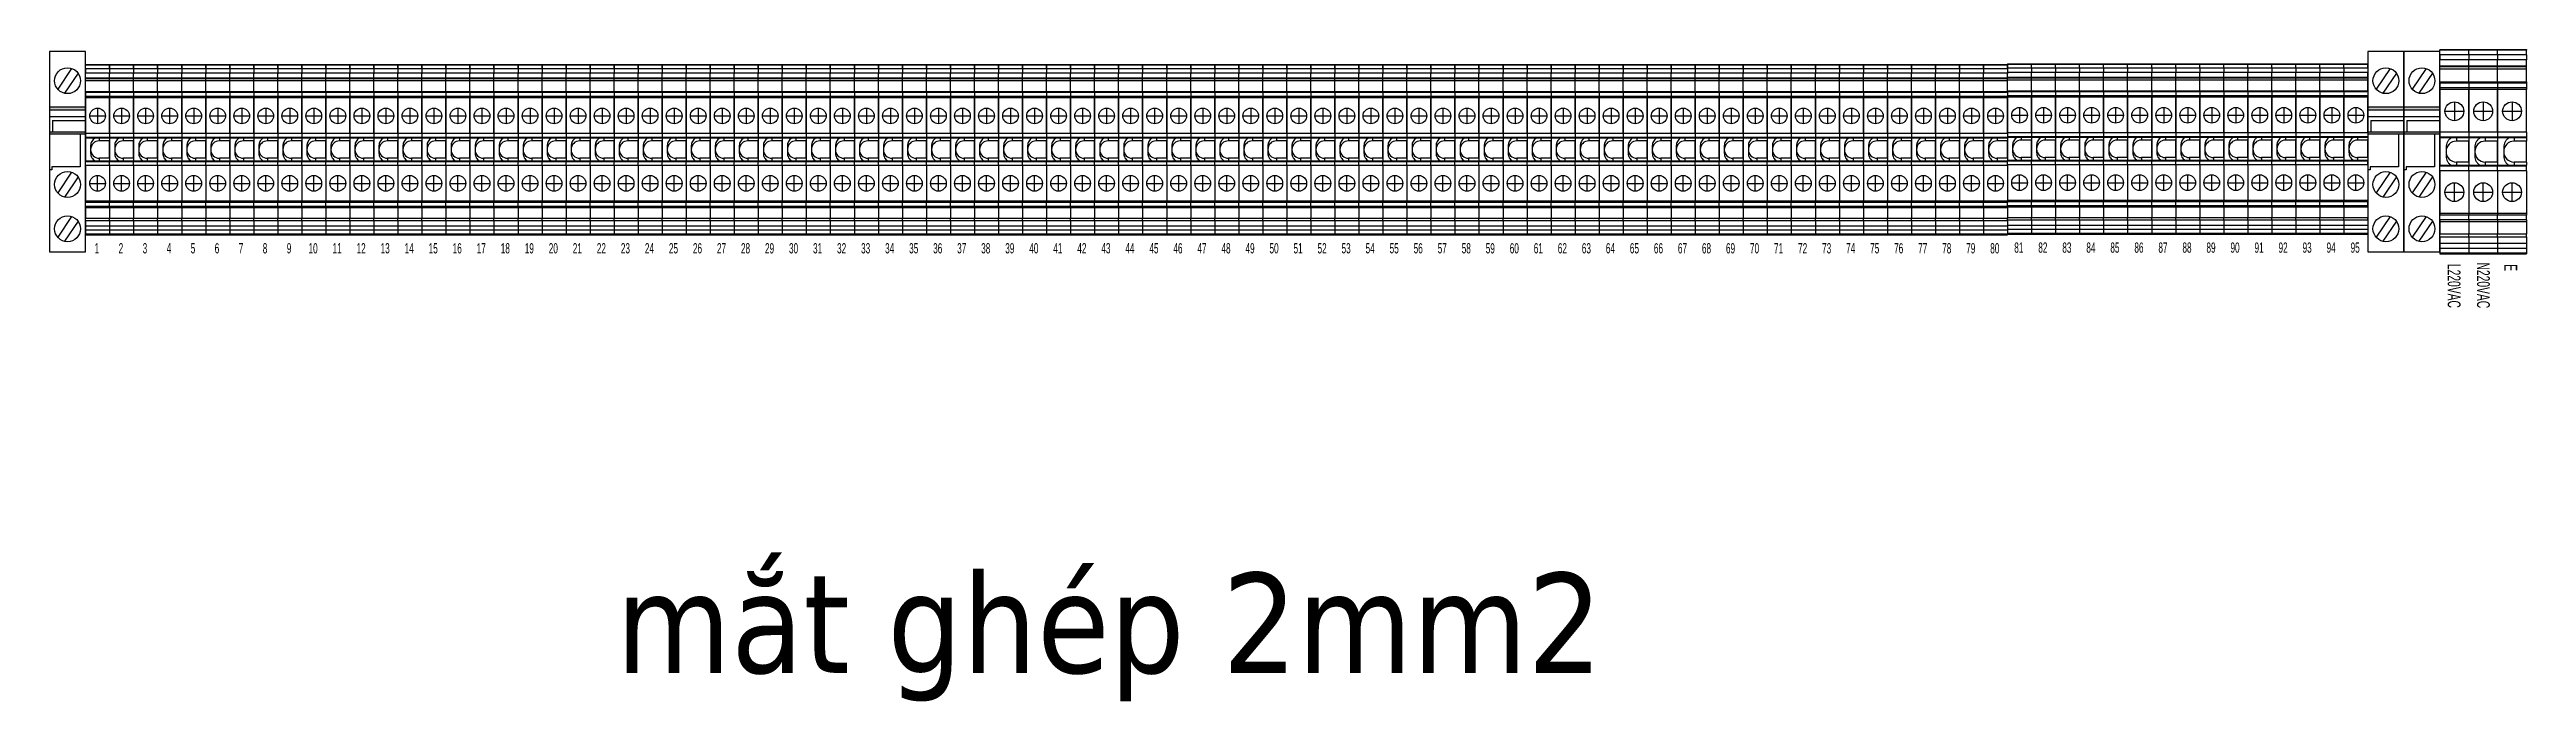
# Model space of a CAD drawing. Header units: millimetres. Extents: x 96 to 1135, y 26 to 427.
# Drawn here: x 516 to 1135, y 26 to 188 of the extents above; entities that cross this region are included whole.
import ezdxf
from ezdxf.enums import TextEntityAlignment as Align

# ---------------------------------------------------------------- set-up
doc = ezdxf.new("R2010")
doc.units = ezdxf.units.MM
doc.linetypes.add('DOT_CENTER', pattern=[14, 12, -1, 0, -1])
for name, color, linetype in [('1', 3, 'Continuous'), ('NTC_BMS_EQUIP_TEXT', 162, 'Continuous'), ('REE_EL_Conduit GI', 140, 'Continuous'), ('REE_EL_Panel', 240, 'Continuous'), ('WIRING', 7, 'Continuous')]:
    doc.layers.add(name, color=color, linetype=linetype)
doc.layers.add('NTC_BMS_ENCLO_ACCESS', color=6, linetype='Continuous', lineweight=5)
doc.styles.add('NTC_BMS_TABLE_TEXT', font='txt', dxfattribs={"height": 25})
doc.styles.add('Tahoma (Input Text)', font='tahoma.ttf')

msp = doc.modelspace()

# ---------------------------------------------------------------- texts
at = {"style": 'Tahoma (Input Text)'}
msp.add_text('mắt ghép 2mm2', height=25, dxfattribs=at).set_placement((657.73, 45.24), align=Align.MIDDLE_LEFT)
at = {"layer": 'NTC_BMS_EQUIP_TEXT', "color": 2, "linetype": 'ByBlock', "lineweight": -2, "ltscale": 10, "style": 'NTC_BMS_TABLE_TEXT', "width": 0.6}
for s, p in [('1', (528.06, 138.8)), ('2', (534.06, 138.8)), ('3', (540.06, 138.8)), ('4', (546.06, 138.8)), ('5', (552.06, 138.8)), ('6', (558.06, 138.8)), ('7', (564.06, 138.8)), ('8', (570.06, 138.8)), ('9', (576.06, 138.8)), ('10', (582.06, 138.8)), ('11', (588.06, 138.8)), ('12', (594.06, 138.8)), ('13', (600.06, 138.8)), ('14', (606.06, 138.8)), ('15', (612.06, 138.8)), ('16', (618.06, 138.8)), ('17', (624.06, 138.8)), ('18', (630.06, 138.8)), ('19', (636.06, 138.8)), ('20', (642.06, 138.8)), ('21', (648.06, 138.8)), ('22', (654.06, 138.8)), ('23', (660.06, 138.8)), ('24', (666.06, 138.8)), ('25', (672.06, 138.8)), ('26', (678.06, 138.8)), ('27', (684.06, 138.8)), ('28', (690.06, 138.8)), ('29', (696.06, 138.8)), ('30', (702.06, 138.8)), ('31', (708.06, 138.8)), ('32', (714.06, 138.8)), ('33', (720.06, 138.8)), ('34', (726.06, 138.8)), ('35', (732.06, 138.8)), ('36', (738.06, 138.8)), ('37', (744.06, 138.8)), ('38', (750.06, 138.8)), ('39', (756.06, 138.8)), ('40', (762.06, 138.8)), ('41', (768.06, 138.8)), ('42', (774.06, 138.8)), ('43', (780.06, 138.8)), ('44', (786.06, 138.8)), ('45', (792.06, 138.8)), ('46', (798.06, 138.8)), ('47', (804.06, 138.8)), ('48', (810.06, 138.8)), ('49', (816.06, 138.8)), ('50', (822.06, 138.8)), ('51', (828.06, 138.8)), ('52', (834.06, 138.8)), ('53', (840.06, 138.8)), ('54', (846.06, 138.8)), ('55', (852.06, 138.8)), ('56', (858.06, 138.8)), ('57', (864.06, 138.8)), ('58', (870.06, 138.8)), ('59', (876.06, 138.8)), ('60', (882.06, 138.8)), ('61', (888.06, 138.8)), ('62', (894.06, 138.8)), ('63', (900.06, 138.8)), ('64', (906.06, 138.8)), ('65', (912.06, 138.8)), ('66', (918.06, 138.8)), ('67', (924.06, 138.8)), ('68', (930.06, 138.8)), ('69', (936.06, 138.8)), ('70', (942.06, 138.8)), ('71', (948.06, 138.8)), ('72', (954.06, 138.8)), ('73', (960.06, 138.8)), ('74', (966.06, 138.8)), ('75', (972.06, 138.8)), ('76', (978.06, 138.8)), ('77', (984.06, 138.8)), ('78', (990.06, 138.8)), ('79', (996.06, 138.8)), ('80', (1002.06, 138.8)), ('81', (1008.06, 138.97)), ('82', (1014.06, 138.97)), ('83', (1020.06, 138.97)), ('84', (1026.06, 138.97)), ('85', (1032.06, 138.97)), ('86', (1038.06, 138.97)), ('87', (1044.06, 138.97)), ('88', (1050.06, 138.97)), ('89', (1056.06, 138.97)), ('90', (1062.06, 138.97)), ('91', (1068.06, 138.97)), ('92', (1074.06, 138.97)), ('93', (1080.06, 138.97)), ('94', (1086.06, 138.97)), ('95', (1092.06, 138.97))]:
    msp.add_text(s, height=2.56, dxfattribs=at).set_placement(p, align=Align.MIDDLE_CENTER)
at = {"layer": 'REE_EL_Conduit GI', "style": 'NTC_BMS_TABLE_TEXT', "width": 0.6}
msp.add_text('N220VAC', height=3.2, rotation=270, dxfattribs=at).set_placement((1124.09, 129.54), align=Align.MIDDLE_CENTER)
at = {"layer": 'REE_EL_Panel', "color": 1, "style": 'NTC_BMS_TABLE_TEXT', "width": 0.6}
msp.add_text('L220VAC', height=3.2, rotation=270, dxfattribs=at).set_placement((1116.77, 129.4), align=Align.MIDDLE_CENTER)
at = {"layer": 'REE_EL_Panel', "color": 3, "style": 'NTC_BMS_TABLE_TEXT', "width": 0.6}
msp.add_text('E', height=3.2, rotation=270, dxfattribs=at).set_placement((1130.92, 133.95), align=Align.MIDDLE_CENTER)

# ---------------------------------------------------------------- blocks, each defined once
blk = doc.blocks.new('3001501_UK_3_N-select__2', base_point=(-189.1, 64.9))
at = {"color": 7, "linetype": 'Continuous'}
for p, q in [((-189.08, 70.05), (-189.1, 70.05)), ((-189.1, 70.05), (-189.1, 64.05)), ((-188.93, 70.05), (-189.08, 70.05)), ((-189.08, 70.05), (-189.08, 64.05)), ((-188, 70.05), (-188.93, 70.05)), ((-186.93, 70.05), (-188, 70.05)), ((-185.64, 70.05), (-186.93, 70.05)), ((-185.53, 70.05), (-185.64, 70.05)), ((-185.53, 70.05), (-185.02, 70.05)), ((-185.53, 70.05), (-185.53, 64.05)), ((-182.34, 70.05), (-185.02, 70.05)), ((-185.02, 64.05), (-185.02, 70.05)), ((-182.34, 70.05), (-182.34, 64.05)), ((-182.05, 70.05), (-182.34, 70.05)), ((-182.05, 70.05), (-181.07, 70.05)), ((-180.72, 70.05), (-181.07, 70.05)), ((-171.85, 70.05), (-180.72, 70.05)), ((-171.85, 70.05), (-170.86, 70.05)), ((-170.68, 70.05), (-170.86, 70.05)), ((-164.98, 70.05), (-170.68, 70.05)), ((-170.68, 70.05), (-170.68, 64.05)), ((-167.85, 68.78), (-168.75, 68.78)), ((-167.8, 68.78), (-167.85, 68.78)), ((-166.9, 68.78), (-167.8, 68.78)), ((-164.79, 70.05), (-164.98, 70.05)), ((-164.98, 64.05), (-164.98, 70.05)), ((-163.8, 70.05), (-164.79, 70.05)), ((-154.93, 70.05), (-163.8, 70.05)), ((-154.58, 70.05), (-154.93, 70.05)), ((-153.6, 70.05), (-154.58, 70.05)), ((-153.31, 70.05), (-153.6, 70.05)), ((-153.31, 70.05), (-150.63, 70.05)), ((-153.31, 70.05), (-153.31, 64.05)), ((-150.63, 64.05), (-150.63, 70.05)), ((-150.63, 70.05), (-150.12, 70.05)), ((-150.12, 70.05), (-150.12, 64.05)), ((-150.12, 70.05), (-150.01, 70.05)), ((-150.01, 70.05), (-148.72, 70.05)), ((-147.65, 70.05), (-148.72, 70.05)), ((-147.65, 70.05), (-146.72, 70.05)), ((-146.58, 70.05), (-146.72, 70.05)), ((-146.58, 70.05), (-146.58, 64.05)), ((-189.08, 64.05), (-189.1, 64.05)), ((-188.93, 64.05), (-189.08, 64.05)), ((-188, 64.05), (-188.93, 64.05)), ((-186.93, 64.05), (-188, 64.05)), ((-185.64, 64.05), (-186.93, 64.05)), ((-185.53, 64.05), (-185.64, 64.05)), ((-185.53, 64.05), (-185.02, 64.05)), ((-182.34, 64.05), (-185.02, 64.05)), ((-182.05, 64.05), (-182.34, 64.05)), ((-182.05, 64.05), (-181.07, 64.05)), ((-180.72, 64.05), (-181.07, 64.05)), ((-171.85, 64.05), (-180.72, 64.05)), ((-171.85, 64.05), (-170.86, 64.05)), ((-170.86, 64.05), (-170.68, 64.05)), ((-170, 64.05), (-170.68, 64.05)), ((-170, 64.05), (-170, 66.63)), ((-170, 64.05), (-165.65, 64.05)), ((-165.65, 64.05), (-165.65, 66.63)), ((-164.98, 64.05), (-165.65, 64.05)), ((-164.79, 64.05), (-164.98, 64.05)), ((-163.8, 64.05), (-164.79, 64.05)), ((-163.8, 64.05), (-154.93, 64.05)), ((-154.58, 64.05), (-154.93, 64.05)), ((-153.6, 64.05), (-154.58, 64.05)), ((-153.31, 64.05), (-153.6, 64.05)), ((-153.31, 64.05), (-150.63, 64.05)), ((-150.63, 64.05), (-150.12, 64.05)), ((-150.12, 64.05), (-150.01, 64.05)), ((-150.01, 64.05), (-148.72, 64.05)), ((-147.65, 64.05), (-148.72, 64.05)), ((-147.65, 64.05), (-146.72, 64.05)), ((-146.58, 64.05), (-146.72, 64.05))]:
    blk.add_line(p, q, dxfattribs=at)
at = {"color": 2, "linetype": 'Continuous'}
for p, q in [((-188.93, 64.05), (-188.93, 70.05)), ((-188, 64.05), (-188, 70.05)), ((-186.93, 64.05), (-186.93, 70.05)), ((-185.64, 64.05), (-185.64, 70.05)), ((-182.05, 64.05), (-182.05, 70.05)), ((-181.07, 64.05), (-181.07, 70.05)), ((-180.72, 64.05), (-180.72, 70.05)), ((-171.85, 64.05), (-171.85, 70.05)), ((-170.86, 64.05), (-170.86, 70.05)), ((-164.79, 64.05), (-164.79, 70.05)), ((-163.8, 64.05), (-163.8, 70.05)), ((-154.93, 64.05), (-154.93, 70.05)), ((-154.58, 64.05), (-154.58, 70.05)), ((-153.6, 64.05), (-153.6, 70.05)), ((-150.01, 64.05), (-150.01, 70.05)), ((-148.72, 64.05), (-148.72, 70.05)), ((-147.65, 64.05), (-147.65, 70.05)), ((-146.72, 64.05), (-146.72, 70.05)), ((-170, 66.63), (-170.68, 66.63)), ((-164.98, 66.63), (-165.65, 66.63))]:
    blk.add_line(p, q, dxfattribs=at)
for centre in [(-176.27, 67.05), (-159.43, 67.05)]:
    blk.add_circle(centre, 1.96)
at = {"color": 7, "linetype": 'Continuous'}
for centre, start, end in [((-167.85, 66.63), 90, 180), ((-167.8, 66.63), 0, 90)]:
    blk.add_arc(centre, 2.15, start, end, dxfattribs=at)
for points, knots in [([(-168.75, 68.78), (-168.94, 68.77), (-169.33, 68.74), (-169.87, 68.51), (-170.34, 68.17), (-170.56, 67.86), (-170.68, 67.71)], [0, 0, 0, 0, 0.579844, 1.157173, 1.73012, 2.297958, 2.297958, 2.297958, 2.297958]), ([(-164.98, 67.71), (-165.09, 67.86), (-165.31, 68.17), (-165.78, 68.51), (-166.32, 68.74), (-166.71, 68.77), (-166.9, 68.78)], [0, 0, 0, 0, 0.567838, 1.140785, 1.718114, 2.297958, 2.297958, 2.297958, 2.297958])]:
    blk.add_open_spline(points, degree=3, knots=knots, dxfattribs=at)
at = {"layer": '1', "color": 2, "linetype": 'DOT_CENTER'}
for p, q in [((-178.23, 67.05), (-174.31, 67.05)), ((-176.27, 69.01), (-176.27, 65.09)), ((-157.47, 67.05), (-161.39, 67.05)), ((-159.43, 69.01), (-159.43, 65.09))]:
    blk.add_line(p, q, dxfattribs=at)
blk = doc.blocks.new('UK3N', base_point=(-167.84, 67.47))
blk.add_blockref('3001501_UK_3_N-select__2', (-189.1, 64.9))
blk = doc.blocks.new('CHAN Ter')
at = {"layer": 'WIRING', "linetype": 'Continuous'}
h = blk.add_hatch(color=253, dxfattribs=at)
h.paths.add_polyline_path([(9, 11.14), (0, 11.14), (0, 10.46), (9, 10.46)])
h.paths.add_polyline_path([(9, 4.95), (0, 4.95), (0, 4.37), (9, 4.37)])
at = {"layer": 'WIRING', "color": 253, "linetype": 'Continuous'}
for p, q in [((5.52, 20.77), (2.04, 15.62)), ((7.15, 19.61), (3.75, 14.57)), ((9, 11.14), (0, 11.14)), ((0, 10.46), (9, 10.46)), ((0, 8.77), (9, 8.77)), ((0.75, 7.78), (9, 7.78)), ((0.75, 7.78), (0.75, 4.95)), ((0, 4.95), (9, 4.95)), ((9, 4.37), (0, 4.37)), ((7.67, 4.37), (7.67, -3.8)), ((0.55, -4.55), (0, -4.55)), ((7.67, -3.8), (0.55, -3.8)), ((0.55, -3.8), (0.55, -4.55)), ((5.52, -5.15), (2.04, -10.31)), ((7.15, -6.31), (3.75, -11.35)), ((5.52, -16.21), (2.04, -21.36)), ((7.15, -17.37), (3.75, -22.41))]:
    blk.add_line(p, q, dxfattribs=at)
blk.add_lwpolyline([(0, -25), (9, -25), (9, 25), (0, 25)], close=True, dxfattribs=at)
for centre in [(4.5, 17.71), (4.5, -8.21), (4.5, -19.27)]:
    blk.add_circle(centre, 3.23, dxfattribs=at)

# ---------------------------------------------------------------- linework, layer by layer
for p, q in [((531.24, 184.71), (531.24, 182.39)), ((537.24, 184.71), (537.24, 182.39)), ((543.24, 184.71), (543.24, 182.39)), ((543.24, 184.71), (543.24, 182.39)), ((549.24, 184.71), (549.24, 182.39)), ((555.24, 184.71), (555.24, 182.39)), ((555.24, 184.71), (555.24, 182.39)), ((561.24, 184.71), (561.24, 182.39)), ((567.24, 184.71), (567.24, 182.39)), ((567.24, 184.71), (567.24, 182.39)), ((573.24, 184.71), (573.24, 182.39)), ((579.24, 184.71), (579.24, 182.39)), ((579.24, 184.71), (579.24, 182.39)), ((585.24, 184.71), (585.24, 182.39)), ((591.24, 184.71), (591.24, 182.39)), ((591.24, 184.71), (591.24, 182.39)), ((597.24, 184.71), (597.24, 182.39)), ((603.24, 184.71), (603.24, 182.39)), ((603.24, 184.71), (603.24, 182.39)), ((609.24, 184.71), (609.24, 182.39)), ((615.24, 184.71), (615.24, 182.39)), ((615.24, 184.71), (615.24, 182.39)), ((621.24, 184.71), (621.24, 182.39)), ((627.24, 184.71), (627.24, 182.39)), ((627.24, 184.71), (627.24, 182.39)), ((633.24, 184.71), (633.24, 182.39)), ((639.24, 184.71), (639.24, 182.39)), ((639.24, 184.71), (639.24, 182.39)), ((645.24, 184.71), (645.24, 182.39)), ((651.24, 184.71), (651.24, 182.39)), ((651.24, 184.71), (651.24, 182.39)), ((657.24, 184.71), (657.24, 182.39)), ((663.24, 184.71), (663.24, 182.39)), ((663.24, 184.71), (663.24, 182.39)), ((669.24, 184.71), (669.24, 182.39)), ((675.24, 184.71), (675.24, 182.39)), ((675.24, 184.71), (675.24, 182.39)), ((681.24, 184.71), (681.24, 182.39)), ((687.24, 184.71), (687.24, 182.39)), ((687.24, 184.71), (687.24, 182.39)), ((693.24, 184.71), (693.24, 182.39)), ((699.24, 184.71), (699.24, 182.39)), ((699.24, 184.71), (699.24, 182.39)), ((705.24, 184.71), (705.24, 182.39)), ((711.24, 184.71), (711.24, 182.39)), ((711.24, 184.71), (711.24, 182.39)), ((717.24, 184.71), (717.24, 182.39)), ((723.24, 184.71), (723.24, 182.39)), ((723.24, 184.71), (723.24, 182.39)), ((729.24, 184.71), (729.24, 182.39)), ((735.24, 184.71), (735.24, 182.39)), ((735.24, 184.71), (735.24, 182.39)), ((741.24, 184.71), (741.24, 182.39)), ((747.24, 184.71), (747.24, 182.39)), ((747.24, 184.71), (747.24, 182.39)), ((753.24, 184.71), (753.24, 182.39)), ((759.24, 184.71), (759.24, 182.39)), ((759.24, 184.71), (759.24, 182.39)), ((765.24, 184.71), (765.24, 182.39)), ((771.24, 184.71), (771.24, 182.39)), ((771.24, 184.71), (771.24, 182.39)), ((777.24, 184.71), (777.24, 182.39)), ((783.24, 184.71), (783.24, 182.39)), ((783.24, 184.71), (783.24, 182.39)), ((789.24, 184.71), (789.24, 182.39)), ((795.24, 184.71), (795.24, 182.39)), ((795.24, 184.71), (795.24, 182.39)), ((801.24, 184.71), (801.24, 182.39)), ((807.24, 184.71), (807.24, 182.39)), ((807.24, 184.71), (807.24, 182.39)), ((813.24, 184.71), (813.24, 182.39)), ((819.24, 184.71), (819.24, 182.39)), ((819.24, 184.71), (819.24, 182.39)), ((825.24, 184.71), (825.24, 182.39)), ((831.24, 184.71), (831.24, 182.39)), ((831.24, 184.71), (831.24, 182.39)), ((837.24, 184.71), (837.24, 182.39)), ((843.24, 184.71), (843.24, 182.39)), ((843.24, 184.71), (843.24, 182.39)), ((849.24, 184.71), (849.24, 182.39)), ((855.24, 184.71), (855.24, 182.39)), ((855.24, 184.71), (855.24, 182.39)), ((861.24, 184.71), (861.24, 182.39)), ((867.24, 184.71), (867.24, 182.39)), ((867.24, 184.71), (867.24, 182.39)), ((873.24, 184.71), (873.24, 182.39)), ((879.24, 184.71), (879.24, 182.39)), ((879.24, 184.71), (879.24, 182.39)), ((885.24, 184.71), (885.24, 182.39)), ((891.24, 184.71), (891.24, 182.39)), ((891.24, 184.71), (891.24, 182.39)), ((897.24, 184.71), (897.24, 182.39)), ((903.24, 184.71), (903.24, 182.39)), ((903.24, 184.71), (903.24, 182.39)), ((909.24, 184.71), (909.24, 182.39)), ((915.24, 184.71), (915.24, 182.39)), ((915.24, 184.71), (915.24, 182.39)), ((921.24, 184.71), (921.24, 182.39)), ((927.24, 184.71), (927.24, 182.39)), ((927.24, 184.71), (927.24, 182.39)), ((933.24, 184.71), (933.24, 182.39)), ((939.24, 184.71), (939.24, 182.39)), ((939.24, 184.71), (939.24, 182.39)), ((945.24, 184.71), (945.24, 182.39)), ((951.24, 184.71), (951.24, 182.39)), ((951.24, 184.71), (951.24, 182.39)), ((957.24, 184.71), (957.24, 182.39)), ((963.24, 184.71), (963.24, 182.39)), ((963.24, 184.71), (963.24, 182.39)), ((969.24, 184.71), (969.24, 182.39)), ((975.24, 184.71), (975.24, 182.39)), ((975.24, 184.71), (975.24, 182.39)), ((981.24, 184.71), (981.24, 182.39)), ((987.24, 184.71), (987.24, 182.39)), ((987.24, 184.71), (987.24, 182.39)), ((993.24, 184.71), (993.24, 182.39)), ((999.24, 184.71), (999.24, 182.39)), ((999.24, 184.71), (999.24, 182.39)), ((1005.24, 184.71), (1005.24, 182.39))]:
    msp.add_line(p, q)

# ---------------------------------------------------------------- block references
at = {"xscale": 1.199999999997089, "yscale": 1.199999999997089, "zscale": 1.199999999997089, "rotation": 90}
for p in [(1116.33, 162.93), (1123.53, 162.93), (1130.73, 162.93)]:
    msp.add_blockref('UK3N', p, dxfattribs=at)
at = {"rotation": 90}
for p in [(527.82, 163.45), (533.82, 163.45), (539.82, 163.45), (545.82, 163.45), (551.82, 163.45), (557.82, 163.45), (563.82, 163.45), (569.82, 163.45), (575.82, 163.45), (581.82, 163.45), (587.82, 163.45), (593.82, 163.45), (599.82, 163.45), (605.82, 163.45), (611.82, 163.45), (617.82, 163.45), (623.82, 163.45), (629.82, 163.45), (635.82, 163.45), (641.82, 163.45), (647.82, 163.45), (653.82, 163.45), (659.82, 163.45), (665.82, 163.45), (671.82, 163.45), (677.82, 163.45), (683.82, 163.45), (689.82, 163.45), (695.82, 163.45), (701.82, 163.45), (707.82, 163.45), (713.82, 163.45), (719.82, 163.45), (725.82, 163.45), (731.82, 163.45), (737.82, 163.45), (743.82, 163.45), (749.82, 163.45), (755.82, 163.45), (761.82, 163.45), (767.82, 163.45), (773.82, 163.45), (779.82, 163.45), (785.82, 163.45), (791.82, 163.45), (797.82, 163.45), (803.82, 163.45), (809.82, 163.45), (815.82, 163.45), (821.82, 163.45), (827.82, 163.45), (833.82, 163.45), (839.82, 163.45), (845.82, 163.45), (851.82, 163.45), (857.82, 163.45), (863.82, 163.45), (869.82, 163.45), (875.82, 163.45), (881.82, 163.45), (887.82, 163.45), (893.82, 163.45), (899.82, 163.45), (905.82, 163.45), (911.82, 163.45), (917.82, 163.45), (923.82, 163.45), (929.82, 163.45), (935.82, 163.45), (941.82, 163.45), (947.82, 163.45), (953.82, 163.45), (959.82, 163.45), (965.82, 163.45), (971.82, 163.45), (977.82, 163.45), (983.82, 163.45), (989.82, 163.45), (995.82, 163.45), (1001.82, 163.45), (1007.82, 163.62), (1013.82, 163.62), (1019.82, 163.62), (1025.82, 163.62), (1031.82, 163.62), (1037.82, 163.62), (1043.82, 163.62), (1049.82, 163.62), (1055.82, 163.62), (1061.82, 163.62), (1067.82, 163.62), (1073.82, 163.62), (1079.82, 163.62), (1085.82, 163.62), (1091.82, 163.62)]:
    msp.add_blockref('UK3N', p, dxfattribs=at)
at = {"layer": 'NTC_BMS_ENCLO_ACCESS', "linetype": 'ByBlock', "lineweight": -2, "ltscale": 100}
for p in [(516.24, 162.95), (1095.24, 162.95), (1104.24, 162.95)]:
    msp.add_blockref('CHAN Ter', p, dxfattribs=at)

msp.set_redraw_order([(e.dxf.handle, doc.entitydb.next_handle()) for e in msp.query("TEXT MTEXT ATTDEF DIMENSION ARC_DIMENSION")])  # texts and dimensions are drawn at this point

doc.saveas('drawing.dxf')
